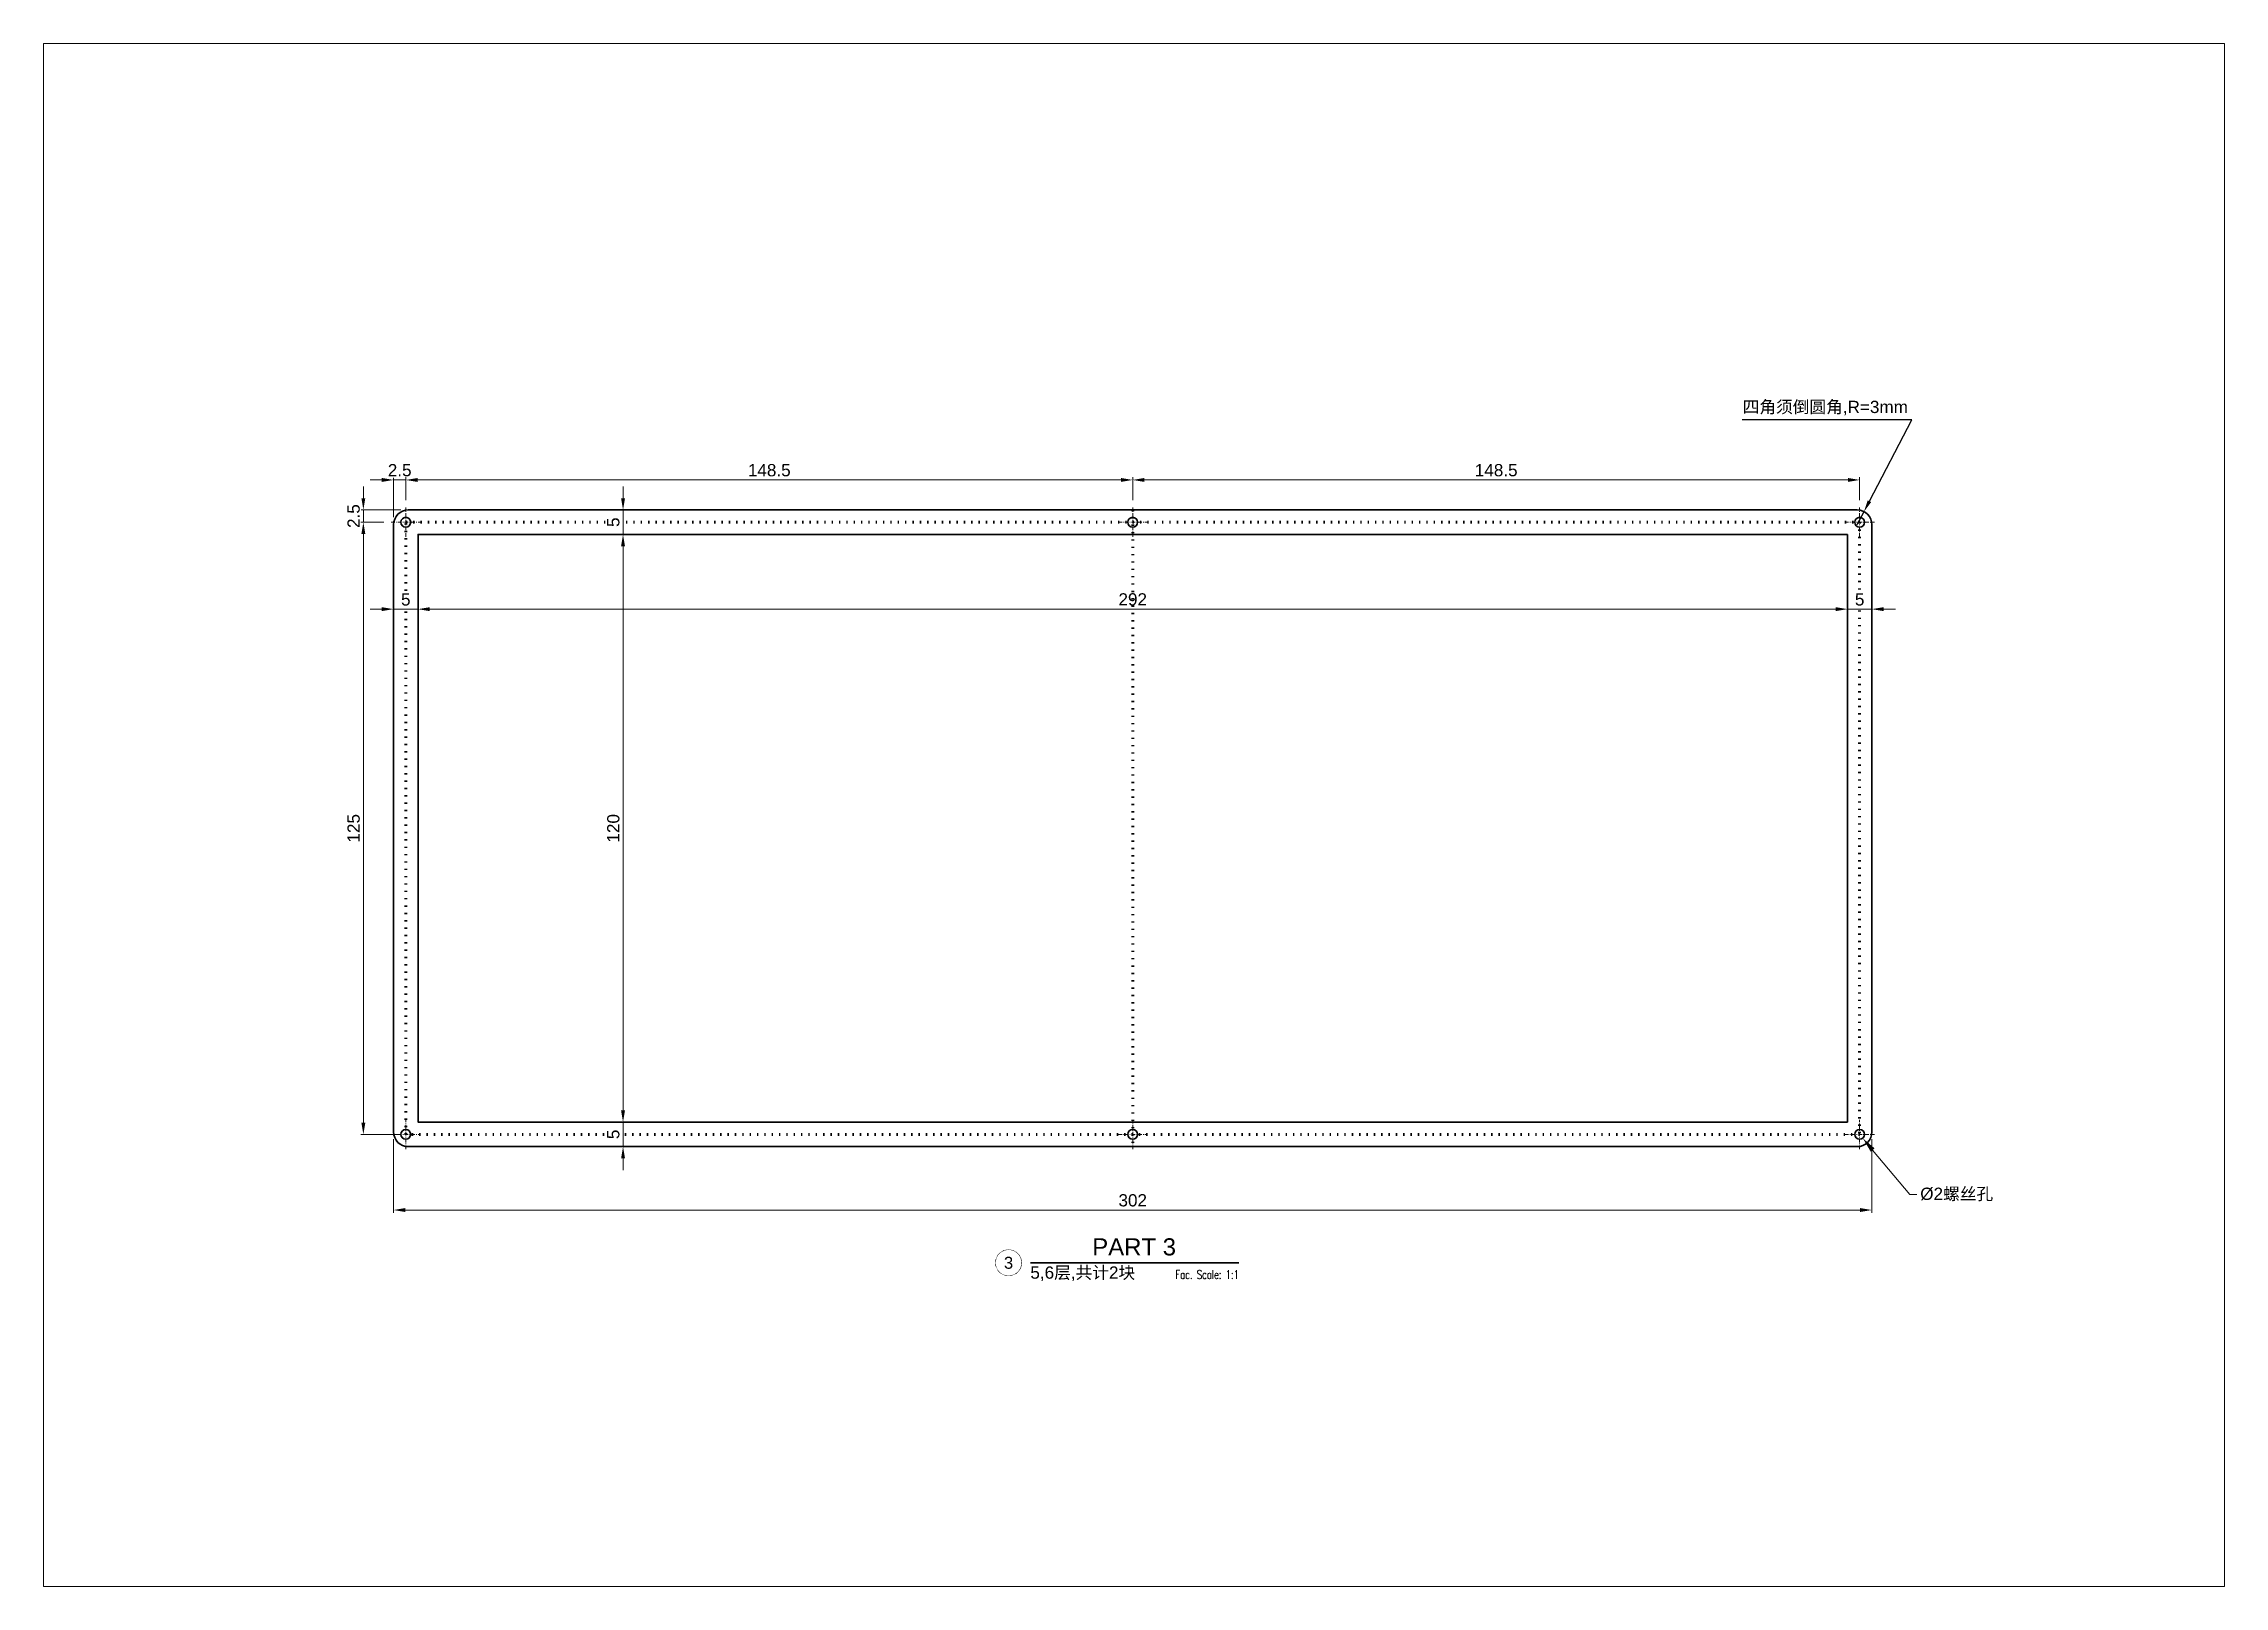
# Model space of a CAD drawing. Header units: millimetres. Extents: x -71 to 919, y -720 to 251.
# Drawn here: x -71.5 to 374, y -720 to -405 of the extents above; entities that cross this region are included whole.
import ezdxf
from ezdxf import colors
from ezdxf.entities.mleader import LeaderData, LeaderLine
from ezdxf.enums import TextEntityAlignment as Align
from ezdxf.math import Vec2, Vec3

# ---------------------------------------------------------------- set-up
doc = ezdxf.new("R2010")
doc.units = ezdxf.units.MM
doc.header["$LTSCALE"] = 0.5
doc.set_wipeout_variables(frame=1)
doc.linetypes.add('CENTER-PISA', pattern=[11, 6, -2, 1, -2])
doc.linetypes.add('DOT-PISA', pattern=[3, 0.5, -2.5])
doc.layers.get('0').update_dxf_attribs({"linetype": 'CONTINUOUS', "lineweight": 13})
doc.layers.get('Defpoints').update_dxf_attribs({"linetype": 'CONTINUOUS', "lineweight": 13})
for name, color, linetype, lineweight in [('Aluminium-Elevation', 54, 'CONTINUOUS', 35), ('Axis', 7, 'CENTER-PISA', 13), ('Code', 7, 'CONTINUOUS', 13), ('Dimension', 153, 'CONTINUOUS', 13), ('Graphic', 7, 'CONTINUOUS', 13), ('Graphic_Dot', 4, 'DOT-PISA', 60)]:
    doc.layers.add(name, color=color, linetype=linetype, lineweight=lineweight)
doc.styles.add('_PISA-Std_1', font='arial.ttf')
doc.styles.add('_PISA-Std_2', font='simplex.shx')
doc.dimstyles.new('_Pisa-Eng_M', dxfattribs={"dimtxt": 2.5, "dimasz": 2.4, "dimexe": 0.55, "dimexo": 1.5, "dimgap": 0.7, "dimtad": 1, "dimdec": 1, "dimrnd": 0.5, "dimzin": 9, "dimdsep": 46, "dimtxsty": '_PISA-Std_1', "dimcen": 2.1, "dimclrd": 256, "dimclre": 256, "dimclrt": 7, "dimazin": 2, "dimtfac": 0.6, "dimtdec": 1, "dimtix": 1, "dimtmove": 0, "dimatfit": 2, "dimfxl": 1.4, "dimtfill": 1, "dimtzin": 9, "dimarcsym": 0})
doc.dimstyles.new('_Pisa-Eng_M$4', dxfattribs={"dimtxt": 2.5, "dimasz": 2.4, "dimexe": 0.55, "dimexo": 1.5, "dimgap": 0.7, "dimtad": 1, "dimtoh": 1, "dimdec": 1, "dimrnd": 0.5, "dimzin": 9, "dimdsep": 46, "dimtxsty": '_PISA-Std_1', "dimcen": 2.1, "dimclrd": 256, "dimclre": 256, "dimclrt": 7, "dimazin": 2, "dimtfac": 0.6, "dimtdec": 1, "dimtix": 1, "dimtmove": 0, "dimatfit": 2, "dimfxl": 1.4, "dimtfill": 1, "dimtzin": 9, "dimarcsym": 0})

# ---------------------------------------------------------------- blocks, each defined once
blk = doc.blocks.new('A$C258C4667')
at = {"layer": 'Aluminium-Elevation'}
blk.add_circle((0, 0), 1, dxfattribs=at)
at = {"layer": 'Axis', "ltscale": 0.25}
for p, q in [((-3, 0), (3, 0)), ((0, -3), (0, 3))]:
    blk.add_line(p, q, dxfattribs=at)
blk = doc.blocks.new('*D120')
at = {"layer": 'Defpoints', "color": 0, "transparency": 16777216}
for p in [(-2.5, 0.5), (299.5, 0.5), (299.5, -15.44)]:
    blk.add_point(p, dxfattribs=at)
at = {"layer": 'Dimension', "linetype": 'ByBlock', "lineweight": -2, "transparency": 16777216}
for p, q in [((-2.5, -1), (-2.5, -15.99)), ((299.5, -1), (299.5, -15.99)), ((-0.1, -15.44), (297.1, -15.44))]:
    blk.add_line(p, q, dxfattribs=at)
at = {"layer": 'Dimension', "transparency": 16777216}
for points in [[(-0.1, -15.04), (-0.1, -15.84), (-2.5, -15.44)], [(297.1, -15.04), (297.1, -15.84), (299.5, -15.44)]]:
    blk.add_solid(points, dxfattribs=at)
at = {"layer": 'Dimension', "color": 7, "transparency": 16777216, "insert": (148.5, -13.47), "char_height": 2.5, "attachment_point": 5, "style": '_PISA-Std_1', "bg_fill": 3, "box_fill_scale": 1.1, "bg_fill_color": 256, "bg_fill_true_color": 13158600, "bg_fill_transparency": 0}
blk.add_mtext('302', dxfattribs=at)
blk = doc.blocks.new('*D121')
at = {"layer": 'Defpoints', "color": 0, "transparency": 16777216}
for p in [(0, 128), (-2.5, 124.5)]:
    blk.add_point(p, dxfattribs=at)
at = {"layer": 'Dimension', "linetype": 'ByBlock', "lineweight": -2, "transparency": 16777216}
for p, q in [((-2.5, 126), (-2.5, 134.18)), ((0, 129.5), (0, 134.18)), ((-4.9, 133.63), (-7.3, 133.63)), ((-2.5, 133.63), (0, 133.63)), ((2.4, 133.63), (4.8, 133.63))]:
    blk.add_line(p, q, dxfattribs=at)
at = {"layer": 'Dimension', "transparency": 16777216}
for points in [[(-4.9, 134.03), (-4.9, 133.23), (-2.5, 133.63)], [(2.4, 134.03), (2.4, 133.23), (0, 133.63)]]:
    blk.add_solid(points, dxfattribs=at)
at = {"layer": 'Dimension', "color": 7, "transparency": 16777216, "insert": (-1.25, 135.61), "char_height": 2.5, "attachment_point": 5, "style": '_PISA-Std_1', "bg_fill": 3, "box_fill_scale": 1.1, "bg_fill_color": 256, "bg_fill_true_color": 13158600, "bg_fill_transparency": 0}
blk.add_mtext('2.5', dxfattribs=at)
at = {"layer": 'Defpoints', "color": 0, "transparency": 16777216}
blk.add_point((0, 133.63), dxfattribs=at)
blk = doc.blocks.new('*D122')
at = {"layer": 'Defpoints', "color": 0, "transparency": 16777216}
for p in [(148.5, 133.63), (0, 128), (148.5, 128)]:
    blk.add_point(p, dxfattribs=at)
at = {"layer": 'Dimension', "linetype": 'ByBlock', "lineweight": -2, "transparency": 16777216}
for p, q in [((0, 129.5), (0, 134.18)), ((148.5, 129.5), (148.5, 134.18)), ((2.4, 133.63), (146.1, 133.63))]:
    blk.add_line(p, q, dxfattribs=at)
at = {"layer": 'Dimension', "transparency": 16777216}
for points in [[(2.4, 134.03), (2.4, 133.23), (0, 133.63)], [(146.1, 134.03), (146.1, 133.23), (148.5, 133.63)]]:
    blk.add_solid(points, dxfattribs=at)
at = {"layer": 'Dimension', "color": 7, "transparency": 16777216, "insert": (74.25, 135.61), "char_height": 2.5, "attachment_point": 5, "style": '_PISA-Std_1', "bg_fill": 3, "box_fill_scale": 1.1, "bg_fill_color": 256, "bg_fill_true_color": 13158600, "bg_fill_transparency": 0}
blk.add_mtext('148.5', dxfattribs=at)
blk = doc.blocks.new('*D123')
at = {"layer": 'Defpoints', "color": 0, "transparency": 16777216}
for p in [(297, 133.63), (148.5, 128), (297, 128)]:
    blk.add_point(p, dxfattribs=at)
at = {"layer": 'Dimension', "linetype": 'ByBlock', "lineweight": -2, "transparency": 16777216}
for p, q in [((148.5, 129.5), (148.5, 134.18)), ((297, 129.5), (297, 134.18)), ((150.9, 133.63), (294.6, 133.63))]:
    blk.add_line(p, q, dxfattribs=at)
at = {"layer": 'Dimension', "transparency": 16777216}
for points in [[(150.9, 134.03), (150.9, 133.23), (148.5, 133.63)], [(294.6, 134.03), (294.6, 133.23), (297, 133.63)]]:
    blk.add_solid(points, dxfattribs=at)
at = {"layer": 'Dimension', "color": 7, "transparency": 16777216, "insert": (222.75, 135.61), "char_height": 2.5, "attachment_point": 5, "style": '_PISA-Std_1', "bg_fill": 3, "box_fill_scale": 1.1, "bg_fill_color": 256, "bg_fill_true_color": 13158600, "bg_fill_transparency": 0}
blk.add_mtext('148.5', dxfattribs=at)
blk = doc.blocks.new('*D124')
at = {"layer": 'Defpoints', "color": 0, "transparency": 16777216}
for p in [(-3, 125), (0.5, 127.5)]:
    blk.add_point(p, dxfattribs=at)
at = {"layer": 'Dimension', "linetype": 'ByBlock', "lineweight": -2, "transparency": 16777216}
for p, q in [((-8.67, 129.9), (-8.67, 132.3)), ((-1, 127.5), (-9.22, 127.5)), ((-4.5, 125), (-9.22, 125)), ((-8.67, 127.5), (-8.67, 125)), ((-8.67, 122.6), (-8.67, 120.2))]:
    blk.add_line(p, q, dxfattribs=at)
at = {"layer": 'Dimension', "transparency": 16777216}
for points in [[(-9.07, 129.9), (-8.27, 129.9), (-8.67, 127.5)], [(-9.07, 122.6), (-8.27, 122.6), (-8.67, 125)]]:
    blk.add_solid(points, dxfattribs=at)
at = {"layer": 'Dimension', "color": 7, "transparency": 16777216, "insert": (-10.65, 126.25), "char_height": 2.5, "attachment_point": 5, "rotation": 90, "style": '_PISA-Std_1', "bg_fill": 3, "box_fill_scale": 1.1, "bg_fill_color": 256, "bg_fill_true_color": 13158600, "bg_fill_transparency": 0}
blk.add_mtext('2.5', dxfattribs=at)
at = {"layer": 'Defpoints', "color": 0, "transparency": 16777216}
blk.add_point((-8.67, 125), dxfattribs=at)
blk = doc.blocks.new('*D125')
at = {"layer": 'Defpoints', "color": 0, "transparency": 16777216}
for p in [(-3, 125), (-8.67, 0), (0, 0)]:
    blk.add_point(p, dxfattribs=at)
at = {"layer": 'Dimension', "linetype": 'ByBlock', "lineweight": -2, "transparency": 16777216}
for p, q in [((-4.5, 125), (-9.22, 125)), ((-8.67, 122.6), (-8.67, 2.4)), ((-1.5, 0), (-9.22, 0))]:
    blk.add_line(p, q, dxfattribs=at)
at = {"layer": 'Dimension', "transparency": 16777216}
for points in [[(-9.07, 122.6), (-8.27, 122.6), (-8.67, 125)], [(-9.07, 2.4), (-8.27, 2.4), (-8.67, 0)]]:
    blk.add_solid(points, dxfattribs=at)
at = {"layer": 'Dimension', "color": 7, "transparency": 16777216, "insert": (-10.65, 62.5), "char_height": 2.5, "attachment_point": 5, "rotation": 90, "style": '_PISA-Std_1', "bg_fill": 3, "box_fill_scale": 1.1, "bg_fill_color": 256, "bg_fill_true_color": 13158600, "bg_fill_transparency": 0}
blk.add_mtext('125', dxfattribs=at)
blk = doc.blocks.new('*D126')
at = {"layer": 'Defpoints', "color": 0, "transparency": 16777216}
for p in [(-2.5, 122.5), (2.5, 122.5)]:
    blk.add_point(p, dxfattribs=at)
at = {"layer": 'Dimension', "linetype": 'ByBlock', "lineweight": -2, "transparency": 16777216}
for p, q in [((-2.5, 121), (-2.5, 106.7)), ((2.5, 121), (2.5, 106.7)), ((-4.9, 107.25), (-7.3, 107.25)), ((2.5, 107.25), (-2.5, 107.25)), ((4.9, 107.25), (7.3, 107.25))]:
    blk.add_line(p, q, dxfattribs=at)
at = {"layer": 'Dimension', "transparency": 16777216}
for points in [[(-4.9, 107.65), (-4.9, 106.85), (-2.5, 107.25)], [(4.9, 107.65), (4.9, 106.85), (2.5, 107.25)]]:
    blk.add_solid(points, dxfattribs=at)
at = {"layer": 'Dimension', "color": 7, "transparency": 16777216, "insert": (0, 109.22), "char_height": 2.5, "attachment_point": 5, "style": '_PISA-Std_1', "bg_fill": 3, "box_fill_scale": 1.1, "bg_fill_color": 256, "bg_fill_true_color": 13158600, "bg_fill_transparency": 0}
blk.add_mtext('5', dxfattribs=at)
at = {"layer": 'Defpoints', "color": 0, "transparency": 16777216}
blk.add_point((-2.5, 107.25), dxfattribs=at)
blk = doc.blocks.new('*D127')
at = {"layer": 'Defpoints', "color": 0, "transparency": 16777216}
for p in [(34.5, 127.5), (34.5, 122.5)]:
    blk.add_point(p, dxfattribs=at)
at = {"layer": 'Dimension', "linetype": 'ByBlock', "lineweight": -2, "transparency": 16777216}
for p, q in [((44.38, 129.9), (44.38, 132.3)), ((36, 127.5), (44.93, 127.5)), ((44.38, 127.5), (44.38, 122.5)), ((36, 122.5), (44.93, 122.5)), ((44.38, 120.1), (44.38, 117.7))]:
    blk.add_line(p, q, dxfattribs=at)
at = {"layer": 'Dimension', "transparency": 16777216}
for points in [[(43.98, 129.9), (44.78, 129.9), (44.38, 127.5)], [(43.98, 120.1), (44.78, 120.1), (44.38, 122.5)]]:
    blk.add_solid(points, dxfattribs=at)
at = {"layer": 'Dimension', "color": 7, "transparency": 16777216, "insert": (42.4, 125), "char_height": 2.5, "attachment_point": 5, "rotation": 90, "style": '_PISA-Std_1', "bg_fill": 3, "box_fill_scale": 1.1, "bg_fill_color": 256, "bg_fill_true_color": 13158600, "bg_fill_transparency": 0}
blk.add_mtext('5', dxfattribs=at)
at = {"layer": 'Defpoints', "color": 0, "transparency": 16777216}
blk.add_point((44.38, 122.5), dxfattribs=at)
blk = doc.blocks.new('*D128')
at = {"layer": 'Defpoints', "color": 0, "transparency": 16777216}
for p in [(34.5, 122.5), (35.62, 2.5), (44.38, 2.5)]:
    blk.add_point(p, dxfattribs=at)
at = {"layer": 'Dimension', "linetype": 'ByBlock', "lineweight": -2, "transparency": 16777216}
for p, q in [((36, 122.5), (44.93, 122.5)), ((44.38, 120.1), (44.38, 4.9)), ((37.12, 2.5), (44.93, 2.5))]:
    blk.add_line(p, q, dxfattribs=at)
at = {"layer": 'Dimension', "transparency": 16777216}
for points in [[(43.98, 120.1), (44.78, 120.1), (44.38, 122.5)], [(43.98, 4.9), (44.78, 4.9), (44.38, 2.5)]]:
    blk.add_solid(points, dxfattribs=at)
at = {"layer": 'Dimension', "color": 7, "transparency": 16777216, "insert": (42.4, 62.5), "char_height": 2.5, "attachment_point": 5, "rotation": 90, "style": '_PISA-Std_1', "bg_fill": 3, "box_fill_scale": 1.1, "bg_fill_color": 256, "bg_fill_true_color": 13158600, "bg_fill_transparency": 0}
blk.add_mtext('120', dxfattribs=at)
blk = doc.blocks.new('*D129')
at = {"layer": 'Defpoints', "color": 0, "transparency": 16777216}
for p in [(2.5, 122.5), (294.5, 122.5), (294.5, 107.25)]:
    blk.add_point(p, dxfattribs=at)
at = {"layer": 'Dimension', "linetype": 'ByBlock', "lineweight": -2, "transparency": 16777216}
for p, q in [((2.5, 121), (2.5, 106.7)), ((294.5, 121), (294.5, 106.7)), ((4.9, 107.25), (292.1, 107.25))]:
    blk.add_line(p, q, dxfattribs=at)
at = {"layer": 'Dimension', "transparency": 16777216}
for points in [[(4.9, 107.65), (4.9, 106.85), (2.5, 107.25)], [(292.1, 107.65), (292.1, 106.85), (294.5, 107.25)]]:
    blk.add_solid(points, dxfattribs=at)
at = {"layer": 'Dimension', "color": 7, "transparency": 16777216, "insert": (148.5, 109.23), "char_height": 2.5, "attachment_point": 5, "style": '_PISA-Std_1', "bg_fill": 3, "box_fill_scale": 1.1, "bg_fill_color": 256, "bg_fill_true_color": 13158600, "bg_fill_transparency": 0}
blk.add_mtext('292', dxfattribs=at)
blk = doc.blocks.new('*D130')
at = {"layer": 'Defpoints', "color": 0, "transparency": 16777216}
for p in [(35.62, 2.5), (35.62, -2.5)]:
    blk.add_point(p, dxfattribs=at)
at = {"layer": 'Dimension', "linetype": 'ByBlock', "lineweight": -2, "transparency": 16777216}
for p, q in [((44.38, 4.9), (44.38, 7.3)), ((37.12, 2.5), (44.93, 2.5)), ((44.38, 2.5), (44.38, -2.5)), ((37.12, -2.5), (44.93, -2.5)), ((44.38, -4.9), (44.38, -7.3))]:
    blk.add_line(p, q, dxfattribs=at)
at = {"layer": 'Dimension', "transparency": 16777216}
for points in [[(43.98, 4.9), (44.78, 4.9), (44.38, 2.5)], [(43.98, -4.9), (44.78, -4.9), (44.38, -2.5)]]:
    blk.add_solid(points, dxfattribs=at)
at = {"layer": 'Dimension', "color": 7, "transparency": 16777216, "insert": (42.4, 0), "char_height": 2.5, "attachment_point": 5, "rotation": 90, "style": '_PISA-Std_1', "bg_fill": 3, "box_fill_scale": 1.1, "bg_fill_color": 256, "bg_fill_true_color": 13158600, "bg_fill_transparency": 0}
blk.add_mtext('5', dxfattribs=at)
at = {"layer": 'Defpoints', "color": 0, "transparency": 16777216}
blk.add_point((44.38, -2.5), dxfattribs=at)
blk = doc.blocks.new('*D131')
at = {"layer": 'Defpoints', "color": 0, "transparency": 16777216}
for p in [(294.5, 122.5), (299.5, 122.5)]:
    blk.add_point(p, dxfattribs=at)
at = {"layer": 'Dimension', "linetype": 'ByBlock', "lineweight": -2, "transparency": 16777216}
for p, q in [((294.5, 121), (294.5, 106.7)), ((299.5, 121), (299.5, 106.7)), ((292.1, 107.25), (289.7, 107.25)), ((294.5, 107.25), (299.5, 107.25)), ((301.9, 107.25), (304.3, 107.25))]:
    blk.add_line(p, q, dxfattribs=at)
at = {"layer": 'Dimension', "transparency": 16777216}
for points in [[(292.1, 107.65), (292.1, 106.85), (294.5, 107.25)], [(301.9, 107.65), (301.9, 106.85), (299.5, 107.25)]]:
    blk.add_solid(points, dxfattribs=at)
at = {"layer": 'Dimension', "color": 7, "transparency": 16777216, "insert": (297, 109.22), "char_height": 2.5, "attachment_point": 5, "style": '_PISA-Std_1', "bg_fill": 3, "box_fill_scale": 1.1, "bg_fill_color": 256, "bg_fill_true_color": 13158600, "bg_fill_transparency": 0}
blk.add_mtext('5', dxfattribs=at)
at = {"layer": 'Defpoints', "color": 0, "transparency": 16777216}
blk.add_point((299.5, 107.25), dxfattribs=at)
blk = doc.blocks.new('*D118')
at = {"layer": 'Defpoints', "color": 0, "transparency": 16777216}
for p in [(299, -503.22), (300.39, -500.56)]:
    blk.add_point(p, dxfattribs=at)
at = {"layer": 'Dimension', "linetype": 'ByBlock', "lineweight": -2, "transparency": 16777216}
for p, q in [((310.15, -481.83), (275.52, -481.83)), ((301.5, -498.43), (310.15, -481.83)), ((299, -503.22), (300.39, -500.56))]:
    blk.add_line(p, q, dxfattribs=at)
at = {"layer": 'Dimension', "transparency": 16777216}
blk.add_solid([(301.14, -498.25), (301.85, -498.62), (300.39, -500.56)], dxfattribs=at)
at = {"layer": 'Dimension', "color": 7, "transparency": 16777216, "insert": (292.48, -479.41), "char_height": 2.5, "attachment_point": 5, "style": '_PISA-Std_1', "bg_fill": 3, "box_fill_scale": 1.1, "bg_fill_color": 256, "bg_fill_true_color": 13158600, "bg_fill_transparency": 0}
blk.add_mtext('{\\fSimSun|b0|i0|c134|p2;四角须倒圆角},R=3mm', dxfattribs=at)
blk = doc.blocks.new('*U133')
at = {"color": 122, "linetype": 'ByBlock', "const_width": 0.3}
blk.add_lwpolyline([(21.3, 0), (-21.3, 0)], dxfattribs=at)
at = {"color": 7, "linetype": 'ByBlock', "style": '_PISA-Std_1'}
blk.add_attdef('SECTION-FACTORY-DESCR.', text='', height=3.5, dxfattribs=at).set_placement((-0.1, 1.49), align=Align.CENTER)
at = {"color": 7, "linetype": 'ByBlock', "style": '_PISA-Std_2', "width": 0.7}
blk.add_attdef('SECTION-FACTORY-SEC.-DESCR.', (-21.3, -4), '', height=2.5, dxfattribs=at)
blk.add_attdef('FACTORY-SECTION-SCALE', text='', height=1.8, dxfattribs=at).set_placement((21.3, -1.5), align=Align.TOP_RIGHT)
blk = doc.blocks.new('GRID1')
at = {"color": 122, "linetype": 'ByBlock', "const_width": 0.188}
blk.add_lwpolyline([(-7.5, 0, 1), (7.5, 0, 1)], format="xyb", close=True, dxfattribs=at)
at = {"color": 122}
blk.add_circle((0, 0), 7.5, dxfattribs=at)
at = {"color": 255}
blk.add_wipeout([(7.5, 0), (7.3, 1.6), (6.9, 3), (6.1, 4.4), (5, 5.6), (3.8, 6.5), (2.3, 7.1), (0.8, 7.5), (-0.8, 7.5), (-2.3, 7.1), (-3.8, 6.5), (-5, 5.6), (-6.1, 4.4), (-6.9, 3.1), (-7.3, 1.6), (-7.5, 0), (-7.3, -1.6), (-6.9, -3.1), (-6.1, -4.4), (-5, -5.6), (-3.8, -6.5), (-2.3, -7.1), (-0.8, -7.5), (0.8, -7.5), (2.3, -7.1), (3.7, -6.5), (5, -5.6), (6.1, -4.4), (6.9, -3.1), (7.3, -1.6)], dxfattribs=at)
at = {"color": 7, "style": '_PISA-Std_1', "flags": 8}
blk.add_attdef('GRID', text='', height=7, dxfattribs=at).set_placement((0, 0), align=Align.MIDDLE_CENTER)
blk = doc.blocks.new('A$C5E394BCA')
at = {"layer": 'Dimension'}
dim = blk.add_linear_dim(base=(299.5, -15.44), p1=(-2.5, 0.5), p2=(299.5, 0.5), dimstyle='_Pisa-Eng_M', dxfattribs=at)
dim.commit()
dim.dimension.update_dxf_attribs({"geometry": '*D120', "text_midpoint": (148.5, -13.47)})
at = {"layer": 'Graphic_Dot'}
blk.add_lwpolyline([(0, 125), (297, 125), (297, 0), (0, 0)], close=True, dxfattribs=at)
at = {"layer": 'Code'}
ml = blk.add_multileader_mtext('Standard', dxfattribs=at)
ml.set_content('%%C2{\\fSimSun|b0|i0|c134|p2;螺丝孔}', color=256, style='_PISA-Std_1')
ml.set_leader_properties(color=256, linetype='ByLayer', lineweight=-1)
ml.build(insert=Vec2(0, 0))
ml.multileader.update_dxf_attribs({"dogleg_length": 1.4, "arrow_head_size": 3.15})
ctx = ml.context
ctx.base_point, ctx.char_height, ctx.arrow_head_size, ctx.landing_gap_size, ctx.plane_origin = Vec3(308.68, -12.29), 2.5, 3.15, 0.7, Vec3(297.63, -0.77)
notes = []
notes.append((ctx, [(0, (1, 1, 0), (307.28, -12.29), (1, 0), 1.4, [(0, [(297.63, -0.77)], 0, [])])]))
ctx.mtext.insert, ctx.mtext.flow_direction = Vec3(309.38, -10.87), 5
for ctx, leaders in notes:
    for number, flags, end, landing, length, lines in leaders:
        leader = LeaderData()
        leader.index, (leader.has_last_leader_line, leader.has_dogleg_vector, leader.attachment_direction) = number, flags
        leader.last_leader_point, leader.dogleg_vector, leader.dogleg_length = Vec3(end), Vec3(landing), length
        for number, points, colour, breaks in lines:
            line = LeaderLine()
            line.index, line.vertices, line.color, line.breaks = number, Vec3.list(points), colors.encode_raw_color(colour), breaks
            leader.lines.append(line)
        ctx.leaders.append(leader)
at = {"layer": 'Dimension'}
dim = blk.add_linear_dim(base=(0, 133.63), p1=(-2.5, 124.5), p2=(0, 128), dimstyle='_Pisa-Eng_M', dxfattribs=at)
dim.commit()
dim.dimension.update_dxf_attribs({"geometry": '*D121', "text_midpoint": (-1.25, 135.61)})
dim = blk.add_linear_dim(base=(148.5, 133.63), p1=(0, 128), p2=(148.5, 128), dimstyle='_Pisa-Eng_M', dxfattribs=at)
dim.commit()
dim.dimension.update_dxf_attribs({"geometry": '*D122', "text_midpoint": (74.25, 135.61)})
dim = blk.add_linear_dim(base=(297, 133.63), p1=(148.5, 128), p2=(297, 128), dimstyle='_Pisa-Eng_M', dxfattribs=at)
dim.commit()
dim.dimension.update_dxf_attribs({"geometry": '*D123', "text_midpoint": (222.75, 135.61)})
for base, p1, p2, picture, middle in [((-8.67, 125), (0.5, 127.5), (-3, 125), '*D124', (-10.65, 126.25)), ((44.38, 122.5), (34.5, 127.5), (34.5, 122.5), '*D127', (42.4, 125))]:
    dim = blk.add_linear_dim(base=base, p1=p1, p2=p2, angle=90, dimstyle='_Pisa-Eng_M', dxfattribs=at)
    dim.commit()
    dim.dimension.update_dxf_attribs({"geometry": picture, "text_midpoint": middle})
for base, p1, p2, picture, middle in [((-8.67, 0), (-3, 125), (0, 0), '*D125', (-10.65, 62.5)), ((44.38, 2.5), (34.5, 122.5), (35.62, 2.5), '*D128', (42.4, 62.5))]:
    dim = blk.add_linear_dim(base=base, p1=p1, p2=p2, angle=90, dimstyle='_Pisa-Eng_M', dxfattribs=at)
    dim.commit()
    dim.dimension.update_dxf_attribs({"geometry": picture, "text_midpoint": middle})
dim = blk.add_linear_dim(base=(-2.5, 107.25), p1=(2.5, 122.5), p2=(-2.5, 122.5), dimstyle='_Pisa-Eng_M', dxfattribs=at)
dim.commit()
dim.dimension.update_dxf_attribs({"geometry": '*D126', "text_midpoint": (0, 109.22)})
dim = blk.add_linear_dim(base=(44.38, -2.5), p1=(35.62, 2.5), p2=(35.62, -2.5), angle=90, dimstyle='_Pisa-Eng_M', dxfattribs=at)
dim.commit()
dim.dimension.update_dxf_attribs({"geometry": '*D130', "text_midpoint": (42.4, 0)})
dim = blk.add_linear_dim(base=(294.5, 107.25), p1=(2.5, 122.5), p2=(294.5, 122.5), dimstyle='_Pisa-Eng_M', dxfattribs=at)
dim.commit()
dim.dimension.update_dxf_attribs({"geometry": '*D129', "text_midpoint": (148.5, 109.23)})
dim = blk.add_linear_dim(base=(299.5, 107.25), p1=(294.5, 122.5), p2=(299.5, 122.5), dimstyle='_Pisa-Eng_M', dxfattribs=at)
dim.commit()
dim.dimension.update_dxf_attribs({"geometry": '*D131', "text_midpoint": (297, 109.22)})

msp = doc.modelspace()

# ---------------------------------------------------------------- linework, layer by layer
at = {"layer": 'Aluminium-Elevation'}
msp.add_lwpolyline([(3, -630.22), (299, -630.22, 0.414214), (302, -627.22), (302, -503.22, 0.414214), (299, -500.22), (3, -500.22, 0.414214), (0, -503.22), (0, -627.22, 0.414214)], format="xyb", close=True, dxfattribs=at)
msp.add_lwpolyline([(297, -505.22), (297, -625.22), (5, -625.22), (5, -505.22)], close=True, dxfattribs=at)

# ---------------------------------------------------------------- block references
at = {"layer": 'Code'}
ref = msp.add_blockref('*U133', (151.39, -653.93), dxfattribs=at)
ref.add_attrib('SECTION-FACTORY-DESCR.', 'PART 3', dxfattribs={"layer": '0', "color": 7, "linetype": 'ByBlock', "height": 3.5, "style": '_PISA-Std_1'}).set_placement((151.29, -652.43), align=Align.CENTER)
ref.add_attrib('SECTION-FACTORY-SEC.-DESCR.', '5,6层,共计2块', dxfattribs={"layer": '0', "color": 7, "linetype": 'ByBlock', "height": 2.5, "style": '_PISA-Std_1'}).set_placement((130.09, -657.93), align=Align.BOTTOM_LEFT)
ref.add_attrib('FACTORY-SECTION-SCALE', 'Fac. Scale: 1:1', dxfattribs={"layer": '0', "color": 7, "linetype": 'ByBlock', "height": 1.8, "style": '_PISA-Std_2', "width": 0.7}).set_placement((172.69, -655.43), align=Align.TOP_RIGHT)
at = {"layer": 'Graphic'}
for p in [(2.5, -502.72), (151, -502.72), (299.5, -502.72), (2.5, -627.72), (151, -627.72), (299.5, -627.72)]:
    msp.add_blockref('A$C258C4667', p, dxfattribs=at)

# ---------------------------------------------------------------- next in the draw order: block references
msp.add_blockref('A$C5E394BCA', (2.5, -627.72))

# ---------------------------------------------------------------- next in the draw order: linework, layer by layer
at = {"layer": 'Defpoints'}
msp.add_lwpolyline([(-71.49, -405), (374.01, -405), (374.01, -720), (-71.49, -720)], close=True, dxfattribs=at)
at = {"layer": 'Graphic_Dot'}
msp.add_line((151, -500.22), (151, -630.22), dxfattribs=at)

# ---------------------------------------------------------------- next in the draw order: block references
at = {"layer": 'Code', "xscale": 0.35, "yscale": 0.35, "zscale": 0.35}
msp.add_blockref('GRID1', (125.63, -653.93), dxfattribs=at).add_auto_attribs({'GRID': '3'})

# ---------------------------------------------------------------- next in the draw order: dimensions: what is measured, and where the dimension line sits
at = {"layer": 'Dimension'}
dim = msp.add_radius_dim(center=(299, -503.22), mpoint=(300.39, -500.56), text='{\\fSimSun|b0|i0|c134|p2;四角须倒圆角},R=3mm', dimstyle='_Pisa-Eng_M$4', dxfattribs=at)
dim.commit()
dim.dimension.update_dxf_attribs({"geometry": '*D118', "text_midpoint": (292.48, -481.83), "dimtype": 164})

doc.saveas('drawing.dxf')
